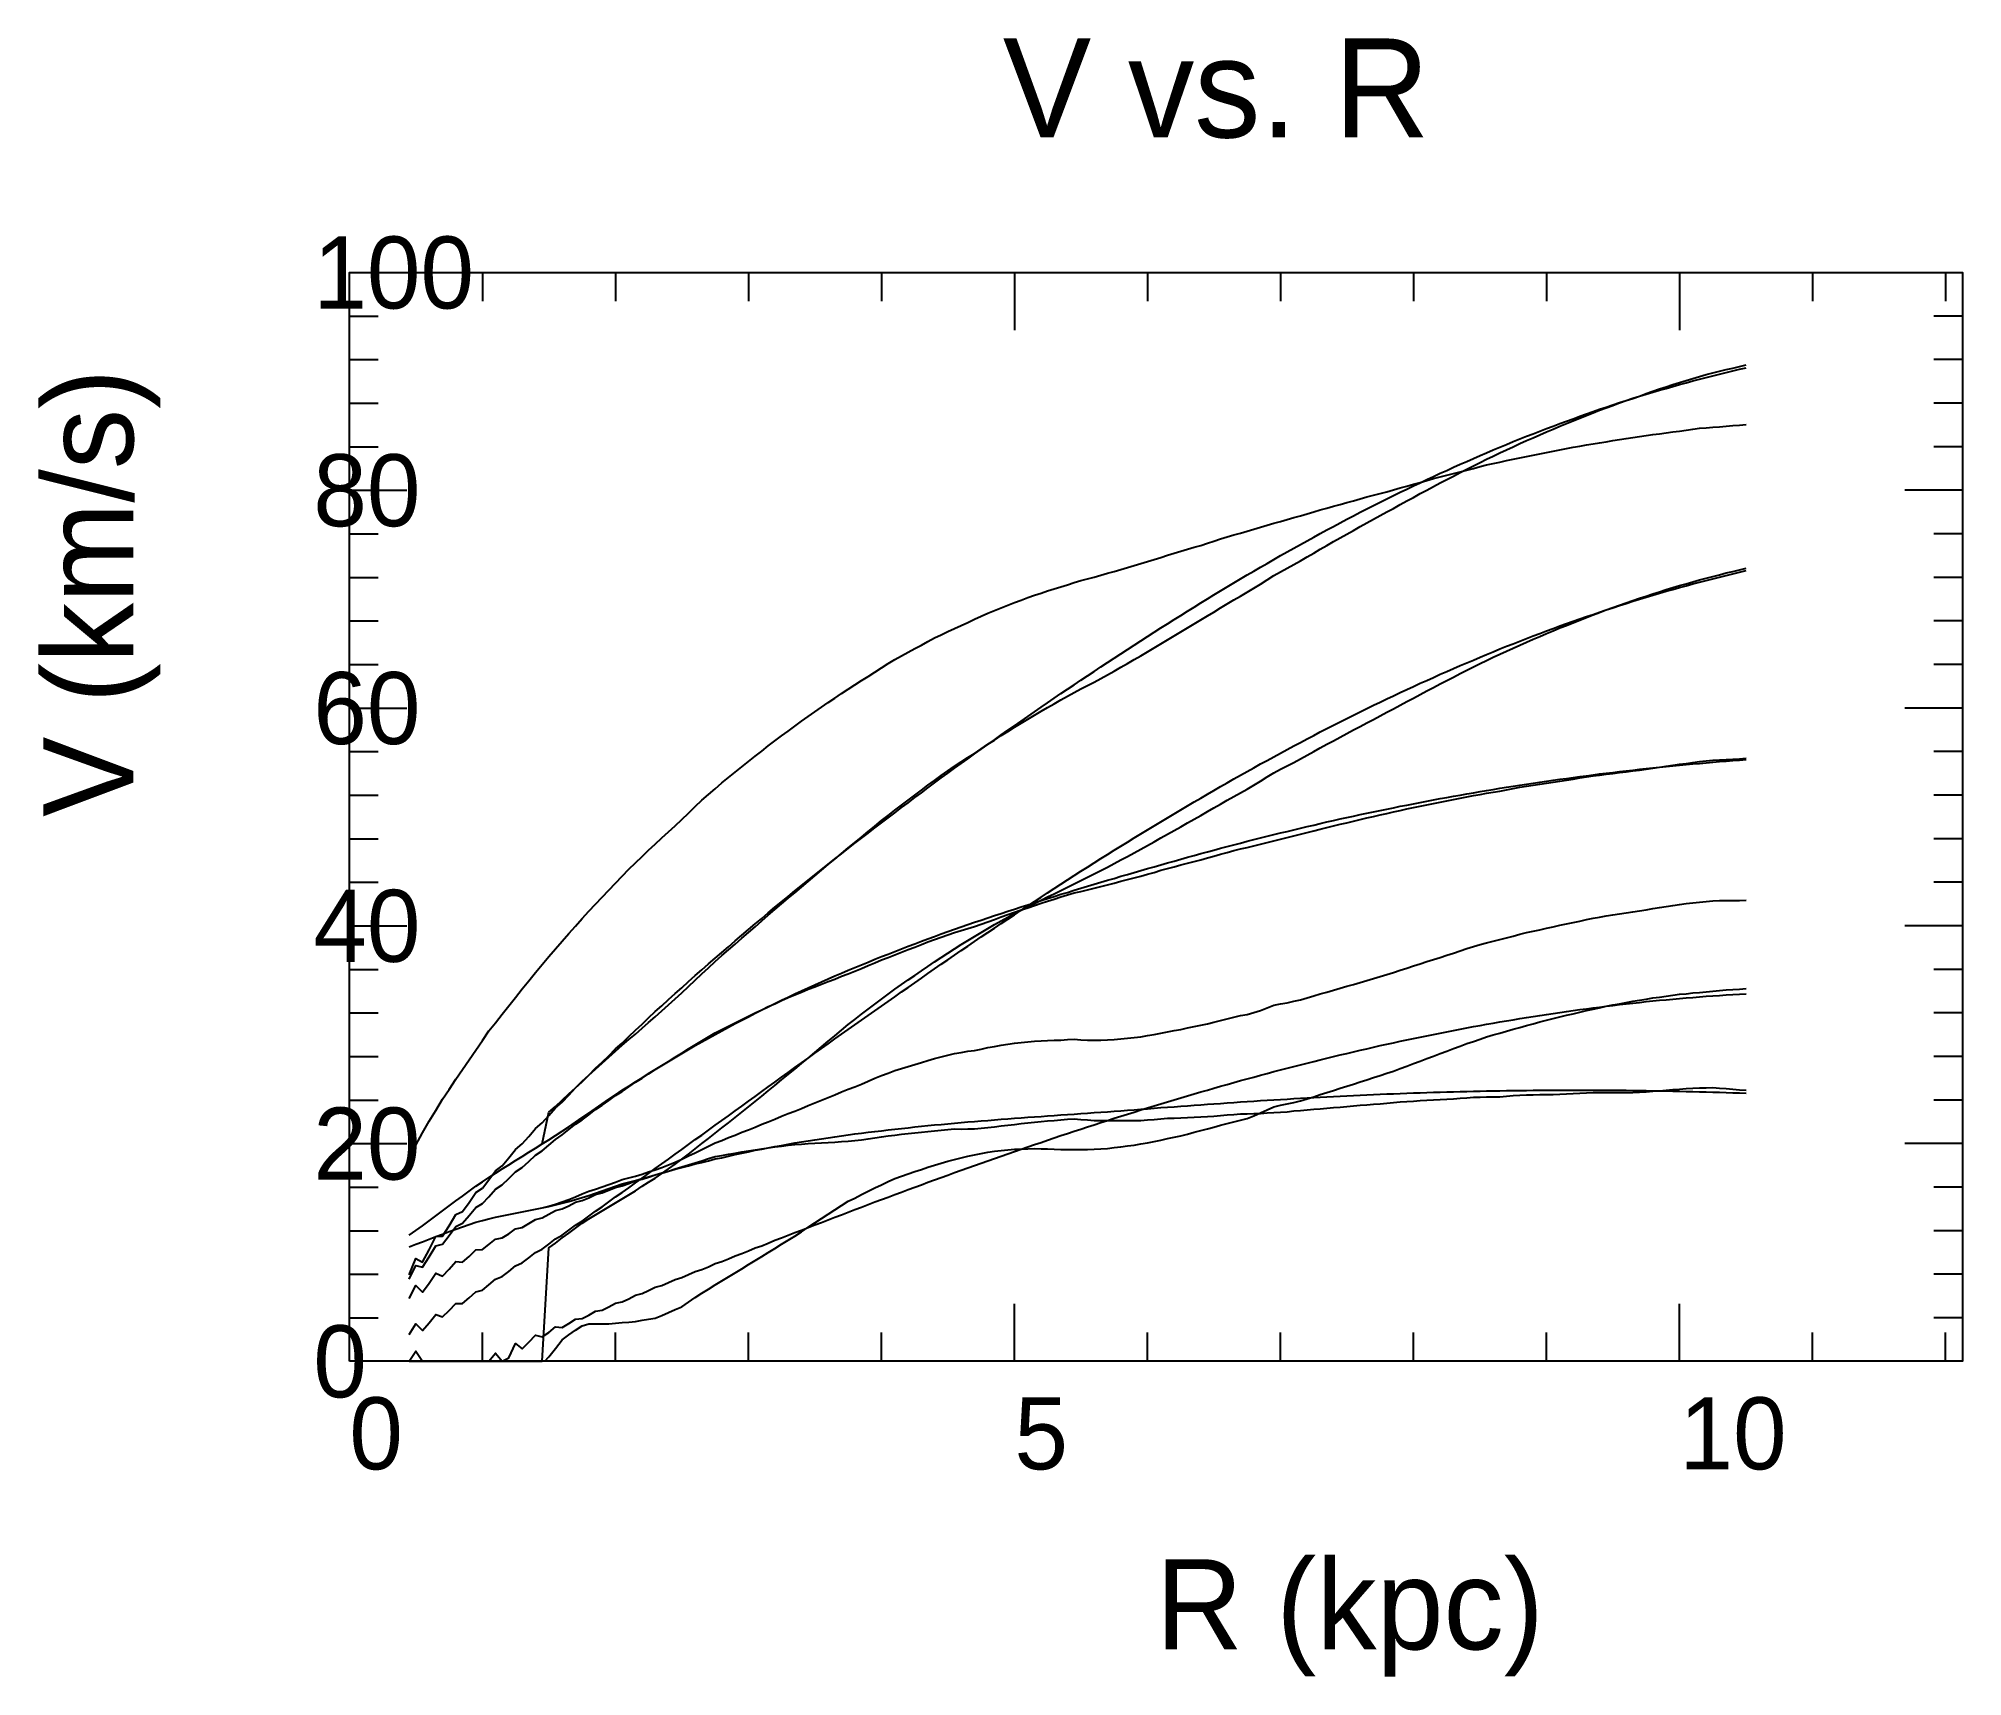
# Model space of a CAD drawing. Extents: x -35 to 179, y -35 to 147.
import ezdxf

# ---------------------------------------------------------------- set-up
doc = ezdxf.new("R2010")
doc.units = 0

msp = doc.modelspace()

# ---------------------------------------------------------------- texts
at = {"color": 0}
for s, height, p in [('V vs. R', 11, (72.6, 135.96)), ('100', 8, (-4, 116.96)), ('80', 8, (-4, 92.77)), ('60', 8, (-4, 68.57)), ('40', 8, (-4, 44.38)), ('20', 8, (-4, 20.19)), ('0', 8, (-4, -4)), ('0', 8, (0, -12)), ('5', 8, (73.88, -12)), ('10', 8, (147.76, -12)), ('R (kpc)', 10, (89.6, -32))]:
    msp.add_text(s, height=height, dxfattribs=at).set_placement(p)
msp.add_text('V (km/s)', height=10, rotation=90, dxfattribs=at).set_placement((-24, 60.48))

# ---------------------------------------------------------------- linework, layer by layer
at = {"color": 0}
for p, q in [((14.78, 120.96), (14.78, 117.76)), ((29.55, 120.96), (29.55, 117.76)), ((44.33, 120.96), (44.33, 117.76)), ((59.1, 120.96), (59.1, 117.76)), ((73.88, 120.96), (73.88, 114.56)), ((88.66, 120.96), (88.66, 117.76)), ((103.43, 120.96), (103.43, 117.76)), ((118.21, 120.96), (118.21, 117.76)), ((132.98, 120.96), (132.98, 117.76)), ((147.76, 120.96), (147.76, 114.56)), ((162.54, 120.96), (162.54, 117.76)), ((177.31, 120.96), (177.31, 117.76)), ((0, 116.12), (3.2, 116.12)), ((179.2, 116.12), (176, 116.12)), ((0, 111.28), (3.2, 111.28)), ((179.2, 111.28), (176, 111.28)), ((0, 106.44), (3.2, 106.44)), ((179.2, 106.44), (176, 106.44)), ((0, 101.6), (3.2, 101.6)), ((179.2, 101.6), (176, 101.6)), ((0, 96.77), (6.4, 96.77)), ((179.2, 96.77), (172.8, 96.77)), ((0, 91.93), (3.2, 91.93)), ((179.2, 91.93), (176, 91.93)), ((0, 87.09), (3.2, 87.09)), ((179.2, 87.09), (176, 87.09)), ((0, 82.25), (3.2, 82.25)), ((179.2, 82.25), (176, 82.25)), ((0, 77.41), (3.2, 77.41)), ((179.2, 77.41), (176, 77.41)), ((0, 72.57), (6.4, 72.57)), ((179.2, 72.57), (172.8, 72.57)), ((0, 67.74), (3.2, 67.74)), ((179.2, 67.74), (176, 67.74)), ((0, 62.9), (3.2, 62.9)), ((179.2, 62.9), (176, 62.9)), ((0, 58.06), (3.2, 58.06)), ((179.2, 58.06), (176, 58.06)), ((0, 53.22), (3.2, 53.22)), ((179.2, 53.22), (176, 53.22)), ((0, 48.38), (6.4, 48.38)), ((179.2, 48.38), (172.8, 48.38)), ((0, 43.54), (3.2, 43.54)), ((179.2, 43.54), (176, 43.54)), ((0, 38.71), (3.2, 38.71)), ((179.2, 38.71), (176, 38.71)), ((0, 33.87), (3.2, 33.87)), ((179.2, 33.87), (176, 33.87)), ((0, 29.03), (3.2, 29.03)), ((179.2, 29.03), (176, 29.03)), ((0, 24.19), (6.4, 24.19)), ((179.2, 24.19), (172.8, 24.19)), ((0, 19.35), (3.2, 19.35)), ((179.2, 19.35), (176, 19.35)), ((0, 14.51), (3.2, 14.51)), ((179.2, 14.51), (176, 14.51)), ((0, 9.68), (3.2, 9.68)), ((179.2, 9.68), (176, 9.68)), ((0, 4.84), (3.2, 4.84)), ((73.88, 0), (73.88, 6.4)), ((147.76, 0), (147.76, 6.4)), ((179.2, 4.84), (176, 4.84)), ((14.78, 0), (14.78, 3.2)), ((29.55, 0), (29.55, 3.2)), ((44.33, 0), (44.33, 3.2)), ((59.1, 0), (59.1, 3.2)), ((88.66, 0), (88.66, 3.2)), ((103.43, 0), (103.43, 3.2)), ((118.21, 0), (118.21, 3.2)), ((132.98, 0), (132.98, 3.2)), ((162.54, 0), (162.54, 3.2)), ((177.31, 0), (177.31, 3.2))]:
    msp.add_line(p, q, dxfattribs=at)
msp.add_lwpolyline([(0, 0), (0, 120.96), (179.2, 120.96), (179.2, 0)], close=True, dxfattribs=at)
at = {"color": 4}
for points in [[(6.65, 14), (7.39, 14.53), (8.13, 15.07), (8.87, 15.61), (9.6, 16.15), (10.34, 16.71), (11.08, 17.26), (11.82, 17.82), (12.56, 18.36), (13.3, 18.9), (14.04, 19.44), (14.78, 19.94), (15.51, 20.42), (16.25, 20.9), (16.99, 21.39), (17.73, 21.84), (18.47, 22.3), (19.21, 22.77), (19.95, 23.23), (20.69, 23.69), (21.43, 24.16), (22.16, 27.67), (22.9, 28.32), (23.64, 29.03), (24.38, 29.7), (25.12, 30.39), (25.86, 31.12), (26.6, 31.79), (27.34, 32.44), (28.07, 33.12), (28.81, 33.78), (29.55, 34.45), (30.29, 35.13), (31.03, 35.74), (31.77, 36.36), (32.51, 37.01), (33.25, 37.65), (33.98, 38.28), (34.72, 38.94), (35.46, 39.6), (36.2, 40.27), (36.94, 40.95), (37.68, 41.65), (38.42, 42.34), (39.16, 43.04), (39.9, 43.73), (40.63, 44.42), (41.37, 45.07), (42.11, 45.71), (42.85, 46.35), (43.59, 47.01), (44.33, 47.64), (45.07, 48.27), (45.81, 48.93), (46.54, 49.55), (47.28, 50.18), (48.02, 50.82), (48.76, 51.45), (49.5, 52.06), (50.24, 52.69), (50.98, 53.32), (51.72, 53.94), (52.45, 54.57), (53.19, 55.18), (53.93, 55.79), (54.67, 56.42), (55.41, 57.04), (56.15, 57.62), (56.89, 58.24), (57.63, 58.85), (58.37, 59.45), (59.1, 60.07), (59.84, 60.65), (60.58, 61.24), (61.32, 61.8), (62.06, 62.35), (62.8, 62.9), (63.54, 63.46), (64.28, 64), (65.01, 64.53), (65.75, 65.07), (66.49, 65.59), (67.23, 66.1), (67.97, 66.59), (68.71, 67.07), (69.45, 67.54), (70.19, 68.05), (70.92, 68.55), (71.66, 69.02), (72.4, 69.51), (73.14, 69.98), (73.88, 70.44), (74.62, 70.9), (75.36, 71.34), (76.1, 71.78), (76.84, 72.22), (77.57, 72.64), (78.31, 73.05), (79.05, 73.48), (79.79, 73.9), (80.53, 74.31), (81.27, 74.69), (82.01, 75.07), (82.75, 75.46), (83.48, 75.87), (84.22, 76.27), (84.96, 76.68), (85.7, 77.11), (86.44, 77.53), (87.18, 77.95), (87.92, 78.39), (88.66, 78.82), (89.39, 79.26), (90.13, 79.72), (90.87, 80.17), (91.61, 80.6), (92.35, 81.04), (93.09, 81.48), (93.83, 81.92), (94.57, 82.37), (95.31, 82.81), (96.04, 83.24), (96.78, 83.7), (97.52, 84.14), (98.26, 84.58), (99, 85.02), (99.74, 85.43), (100.48, 85.88), (101.22, 86.35), (101.95, 86.82), (102.69, 87.29), (103.43, 87.71), (104.17, 88.11), (104.91, 88.52), (105.65, 88.94), (106.39, 89.37), (107.13, 89.79), (107.86, 90.22), (108.6, 90.64), (109.34, 91.06), (110.08, 91.48), (110.82, 91.9), (111.56, 92.31), (112.3, 92.73), (113.04, 93.14), (113.78, 93.54), (114.51, 93.96), (115.25, 94.36), (115.99, 94.76), (116.73, 95.18), (117.47, 95.58), (118.21, 95.98), (118.95, 96.39), (119.69, 96.79), (120.42, 97.18), (121.16, 97.58), (121.9, 97.97), (122.64, 98.35), (123.38, 98.75), (124.12, 99.13), (124.86, 99.5), (125.6, 99.87), (126.33, 100.23), (127.07, 100.57), (127.81, 100.92), (128.55, 101.27), (129.29, 101.61), (130.03, 101.96), (130.77, 102.29), (131.51, 102.61), (132.25, 102.94), (132.98, 103.25), (133.72, 103.56), (134.46, 103.88), (135.2, 104.18), (135.94, 104.48), (136.68, 104.79), (137.42, 105.09), (138.16, 105.38), (138.89, 105.66), (139.63, 105.94), (140.37, 106.2), (141.11, 106.47), (141.85, 106.73), (142.59, 106.99), (143.33, 107.24), (144.07, 107.5), (144.8, 107.76), (145.54, 108.02), (146.28, 108.26), (147.02, 108.5), (147.76, 108.75), (148.5, 108.97), (149.24, 109.19), (149.98, 109.42), (150.72, 109.62), (151.45, 109.83), (152.19, 110.01), (152.93, 110.19), (153.67, 110.35), (154.41, 110.52), (155.15, 110.69)], [(6.65, 0), (7.39, 0), (8.13, 0), (8.87, 0), (9.6, 0), (10.34, 0), (11.08, 0), (11.82, 0), (12.56, 0), (13.3, 0), (14.04, 0), (14.78, 0), (15.51, 0), (16.25, 0), (16.99, 0), (17.73, 0), (18.47, 0), (19.21, 0), (19.95, 0), (20.69, 0), (21.43, 0), (22.16, 12.62), (22.9, 13.13), (23.64, 13.71), (24.38, 14.25), (25.12, 14.79), (25.86, 15.36), (26.6, 15.84), (27.34, 16.27), (28.07, 16.71), (28.81, 17.15), (29.55, 17.59), (30.29, 18.06), (31.03, 18.5), (31.77, 18.95), (32.51, 19.44), (33.25, 19.9), (33.98, 20.36), (34.72, 20.88), (35.46, 21.4), (36.2, 21.91), (36.94, 22.45), (37.68, 23.03), (38.42, 23.6), (39.16, 24.19), (39.9, 24.76), (40.63, 25.34), (41.37, 25.93), (42.11, 26.51), (42.85, 27.09), (43.59, 27.69), (44.33, 28.27), (45.07, 28.86), (45.81, 29.46), (46.54, 30.05), (47.28, 30.64), (48.02, 31.26), (48.76, 31.86), (49.5, 32.46), (50.24, 33.07), (50.98, 33.69), (51.72, 34.31), (52.45, 34.95), (53.19, 35.56), (53.93, 36.17), (54.67, 36.8), (55.41, 37.41), (56.15, 37.97), (56.89, 38.56), (57.63, 39.13), (58.37, 39.68), (59.1, 40.25), (59.84, 40.8), (60.58, 41.35), (61.32, 41.87), (62.06, 42.37), (62.8, 42.88), (63.54, 43.39), (64.28, 43.88), (65.01, 44.37), (65.75, 44.88), (66.49, 45.34), (67.23, 45.81), (67.97, 46.29), (68.71, 46.76), (69.45, 47.19), (70.19, 47.65), (70.92, 48.1), (71.66, 48.51), (72.4, 48.93), (73.14, 49.33), (73.88, 49.74), (74.62, 50.12), (75.36, 50.5), (76.1, 50.87), (76.84, 51.24), (77.57, 51.6), (78.31, 51.95), (79.05, 52.31), (79.79, 52.67), (80.53, 53.03), (81.27, 53.41), (82.01, 53.77), (82.75, 54.15), (83.48, 54.53), (84.22, 54.9), (84.96, 55.3), (85.7, 55.71), (86.44, 56.1), (87.18, 56.49), (87.92, 56.91), (88.66, 57.32), (89.39, 57.72), (90.13, 58.14), (90.87, 58.55), (91.61, 58.96), (92.35, 59.39), (93.09, 59.81), (93.83, 60.22), (94.57, 60.65), (95.31, 61.07), (96.04, 61.48), (96.78, 61.91), (97.52, 62.33), (98.26, 62.73), (99, 63.15), (99.74, 63.55), (100.48, 63.99), (101.22, 64.46), (101.95, 64.93), (102.69, 65.39), (103.43, 65.78), (104.17, 66.16), (104.91, 66.54), (105.65, 66.92), (106.39, 67.34), (107.13, 67.74), (107.86, 68.15), (108.6, 68.55), (109.34, 68.94), (110.08, 69.35), (110.82, 69.75), (111.56, 70.14), (112.3, 70.54), (113.04, 70.93), (113.78, 71.32), (114.51, 71.72), (115.25, 72.1), (115.99, 72.49), (116.73, 72.89), (117.47, 73.29), (118.21, 73.68), (118.95, 74.08), (119.69, 74.47), (120.42, 74.86), (121.16, 75.25), (121.9, 75.64), (122.64, 76.02), (123.38, 76.41), (124.12, 76.78), (124.86, 77.14), (125.6, 77.51), (126.33, 77.87), (127.07, 78.22), (127.81, 78.56), (128.55, 78.89), (129.29, 79.23), (130.03, 79.56), (130.77, 79.88), (131.51, 80.21), (132.25, 80.53), (132.98, 80.84), (133.72, 81.15), (134.46, 81.47), (135.2, 81.76), (135.94, 82.05), (136.68, 82.35), (137.42, 82.64), (138.16, 82.92), (138.89, 83.2), (139.63, 83.48), (140.37, 83.74), (141.11, 84.01), (141.85, 84.27), (142.59, 84.53), (143.33, 84.78), (144.07, 85.02), (144.8, 85.26), (145.54, 85.5), (146.28, 85.73), (147.02, 85.95), (147.76, 86.18), (148.5, 86.38), (149.24, 86.59), (149.98, 86.8), (150.72, 86.99), (151.45, 87.19), (152.19, 87.39), (152.93, 87.58), (153.67, 87.75), (154.41, 87.93), (155.15, 88.11)], [(6.65, 14), (7.39, 14.53), (8.13, 15.07), (8.87, 15.61), (9.6, 16.15), (10.34, 16.71), (11.08, 17.26), (11.82, 17.82), (12.56, 18.36), (13.3, 18.9), (14.04, 19.44), (14.78, 19.94), (15.51, 20.42), (16.25, 20.9), (16.99, 21.39), (17.73, 21.84), (18.47, 22.3), (19.21, 22.77), (19.95, 23.23), (20.69, 23.69), (21.43, 24.16), (22.16, 24.62), (22.9, 25.1), (23.64, 25.58), (24.38, 26.06), (25.12, 26.55), (25.86, 27.07), (26.6, 27.57), (27.34, 28.07), (28.07, 28.6), (28.81, 29.11), (29.55, 29.62), (30.29, 30.13), (31.03, 30.58), (31.77, 31.04), (32.51, 31.5), (33.25, 31.96), (33.98, 32.41), (34.72, 32.87), (35.46, 33.32), (36.2, 33.78), (36.94, 34.25), (37.68, 34.7), (38.42, 35.15), (39.16, 35.6), (39.9, 36.04), (40.63, 36.48), (41.37, 36.86), (42.11, 37.24), (42.85, 37.61), (43.59, 37.98), (44.33, 38.34), (45.07, 38.7), (45.81, 39.06), (46.54, 39.4), (47.28, 39.73), (48.02, 40.07), (48.76, 40.4), (49.5, 40.71), (50.24, 41.02), (50.98, 41.33), (51.72, 41.62), (52.45, 41.91), (53.19, 42.19), (53.93, 42.47), (54.67, 42.77), (55.41, 43.05), (56.15, 43.34), (56.89, 43.65), (57.63, 43.96), (58.37, 44.27), (59.1, 44.59), (59.84, 44.88), (60.58, 45.16), (61.32, 45.46), (62.06, 45.74), (62.8, 46.02), (63.54, 46.31), (64.28, 46.59), (65.01, 46.85), (65.75, 47.12), (66.49, 47.39), (67.23, 47.65), (67.97, 47.87), (68.71, 48.09), (69.45, 48.32), (70.19, 48.58), (70.92, 48.84), (71.66, 49.1), (72.4, 49.37), (73.14, 49.63), (73.88, 49.88), (74.62, 50.14), (75.36, 50.39), (76.1, 50.63), (76.84, 50.88), (77.57, 51.12), (78.31, 51.36), (79.05, 51.6), (79.79, 51.83), (80.53, 52.05), (81.27, 52.21), (82.01, 52.38), (82.75, 52.55), (83.48, 52.75), (84.22, 52.94), (84.96, 53.13), (85.7, 53.33), (86.44, 53.52), (87.18, 53.7), (87.92, 53.9), (88.66, 54.11), (89.39, 54.32), (90.13, 54.55), (90.87, 54.76), (91.61, 54.95), (92.35, 55.15), (93.09, 55.34), (93.83, 55.53), (94.57, 55.73), (95.31, 55.93), (96.04, 56.12), (96.78, 56.33), (97.52, 56.53), (98.26, 56.73), (99, 56.93), (99.74, 57.1), (100.48, 57.27), (101.22, 57.45), (101.95, 57.64), (102.69, 57.82), (103.43, 58.01), (104.17, 58.19), (104.91, 58.38), (105.65, 58.57), (106.39, 58.76), (107.13, 58.94), (107.86, 59.13), (108.6, 59.3), (109.34, 59.48), (110.08, 59.66), (110.82, 59.84), (111.56, 60.01), (112.3, 60.19), (113.04, 60.36), (113.78, 60.53), (114.51, 60.7), (115.25, 60.87), (115.99, 61.03), (116.73, 61.2), (117.47, 61.36), (118.21, 61.51), (118.95, 61.67), (119.69, 61.82), (120.42, 61.97), (121.16, 62.12), (121.9, 62.26), (122.64, 62.4), (123.38, 62.56), (124.12, 62.7), (124.86, 62.85), (125.6, 62.98), (126.33, 63.1), (127.07, 63.22), (127.81, 63.35), (128.55, 63.49), (129.29, 63.63), (130.03, 63.77), (130.77, 63.89), (131.51, 64), (132.25, 64.12), (132.98, 64.23), (133.72, 64.34), (134.46, 64.46), (135.2, 64.57), (135.94, 64.68), (136.68, 64.81), (137.42, 64.92), (138.16, 65.03), (138.89, 65.13), (139.63, 65.22), (140.37, 65.32), (141.11, 65.41), (141.85, 65.5), (142.59, 65.59), (143.33, 65.68), (144.07, 65.78), (144.8, 65.9), (145.54, 66.01), (146.28, 66.12), (147.02, 66.22), (147.76, 66.33), (148.5, 66.43), (149.24, 66.53), (149.98, 66.62), (150.72, 66.7), (151.45, 66.79), (152.19, 66.83), (152.93, 66.87), (153.67, 66.91), (154.41, 66.95), (155.15, 67.01)]]:
    msp.add_lwpolyline(points, dxfattribs=at)
at = {"color": 3}
for points in [[(6.65, 9.59), (7.39, 11.43), (8.13, 11.01), (8.87, 12.37), (9.6, 13.85), (10.34, 13.91), (11.08, 15.06), (11.82, 16.31), (12.56, 16.64), (13.3, 17.65), (14.04, 18.76), (14.78, 19.23), (15.51, 20.17), (16.25, 21.18), (16.99, 21.73), (17.73, 22.61), (18.47, 23.55), (19.21, 24.16), (19.95, 24.99), (20.69, 25.88), (21.43, 26.51), (22.16, 27.31), (22.9, 28.16), (23.64, 28.8), (24.38, 29.58), (25.12, 30.39), (25.86, 31.04), (26.6, 31.79), (27.34, 32.57), (28.07, 33.22), (28.81, 33.95), (29.55, 34.71), (30.29, 35.36), (31.03, 36.07), (31.77, 36.8), (32.51, 37.45), (33.25, 38.15), (33.98, 38.86), (34.72, 39.5), (35.46, 40.18), (36.2, 40.88), (36.94, 41.51), (37.68, 42.18), (38.42, 42.86), (39.16, 43.49), (39.9, 44.14), (40.63, 44.8), (41.37, 45.43), (42.11, 46.06), (42.85, 46.71), (43.59, 47.33), (44.33, 47.96), (45.07, 48.59), (45.81, 49.2), (46.54, 49.82), (47.28, 50.44), (48.02, 51.04), (48.76, 51.65), (49.5, 52.26), (50.24, 52.85), (50.98, 53.45), (51.72, 54.05), (52.45, 54.64), (53.19, 55.22), (53.93, 55.81), (54.67, 56.39), (55.41, 56.97), (56.15, 57.55), (56.89, 58.13), (57.63, 58.69), (58.37, 59.26), (59.1, 59.83), (59.84, 60.39), (60.58, 60.95), (61.32, 61.51), (62.06, 62.06), (62.8, 62.62), (63.54, 63.17), (64.28, 63.71), (65.01, 64.26), (65.75, 64.81), (66.49, 65.34), (67.23, 65.88), (67.97, 66.42), (68.71, 66.95), (69.45, 67.48), (70.19, 68.01), (70.92, 68.53), (71.66, 69.06), (72.4, 69.58), (73.14, 70.1), (73.88, 70.61), (74.62, 71.13), (75.36, 71.64), (76.1, 72.15), (76.84, 72.66), (77.57, 73.17), (78.31, 73.67), (79.05, 74.18), (79.79, 74.67), (80.53, 75.17), (81.27, 75.67), (82.01, 76.16), (82.75, 76.65), (83.48, 77.15), (84.22, 77.63), (84.96, 78.11), (85.7, 78.61), (86.44, 79.08), (87.18, 79.56), (87.92, 80.05), (88.66, 80.52), (89.39, 80.99), (90.13, 81.47), (90.87, 81.94), (91.61, 82.4), (92.35, 82.87), (93.09, 83.33), (93.83, 83.78), (94.57, 84.25), (95.31, 84.7), (96.04, 85.15), (96.78, 85.6), (97.52, 86.04), (98.26, 86.48), (99, 86.93), (99.74, 87.36), (100.48, 87.79), (101.22, 88.23), (101.95, 88.65), (102.69, 89.08), (103.43, 89.51), (104.17, 89.92), (104.91, 90.33), (105.65, 90.75), (106.39, 91.16), (107.13, 91.56), (107.86, 91.97), (108.6, 92.36), (109.34, 92.76), (110.08, 93.16), (110.82, 93.54), (111.56, 93.93), (112.3, 94.32), (113.04, 94.69), (113.78, 95.07), (114.51, 95.45), (115.25, 95.81), (115.99, 96.18), (116.73, 96.55), (117.47, 96.9), (118.21, 97.25), (118.95, 97.61), (119.69, 97.96), (120.42, 98.3), (121.16, 98.65), (121.9, 98.98), (122.64, 99.32), (123.38, 99.65), (124.12, 99.98), (124.86, 100.3), (125.6, 100.63), (126.33, 100.94), (127.07, 101.25), (127.81, 101.57), (128.55, 101.87), (129.29, 102.17), (130.03, 102.47), (130.77, 102.76), (131.51, 103.05), (132.25, 103.35), (132.98, 103.63), (133.72, 103.9), (134.46, 104.19), (135.2, 104.46), (135.94, 104.72), (136.68, 104.99), (137.42, 105.25), (138.16, 105.5), (138.89, 105.76), (139.63, 106.01), (140.37, 106.25), (141.11, 106.5), (141.85, 106.74), (142.59, 106.97), (143.33, 107.21), (144.07, 107.43), (144.8, 107.65), (145.54, 107.88), (146.28, 108.09), (147.02, 108.3), (147.76, 108.51), (148.5, 108.71), (149.24, 108.91), (149.98, 109.11), (150.72, 109.3), (151.45, 109.49), (152.19, 109.68), (152.93, 109.86), (153.67, 110.03), (154.41, 110.21), (155.15, 110.38)], [(6.65, 2.97), (7.39, 4.16), (8.13, 3.42), (8.87, 4.27), (9.6, 5.2), (10.34, 4.95), (11.08, 5.63), (11.82, 6.41), (12.56, 6.43), (13.3, 7.04), (14.04, 7.73), (14.78, 7.92), (15.51, 8.49), (16.25, 9.14), (16.99, 9.42), (17.73, 9.97), (18.47, 10.59), (19.21, 10.93), (19.95, 11.48), (20.69, 12.08), (21.43, 12.47), (22.16, 13.01), (22.9, 13.59), (23.64, 14.02), (24.38, 14.56), (25.12, 15.13), (25.86, 15.58), (26.6, 16.12), (27.34, 16.69), (28.07, 17.16), (28.81, 17.7), (29.55, 18.26), (30.29, 18.74), (31.03, 19.28), (31.77, 19.84), (32.51, 20.33), (33.25, 20.87), (33.98, 21.43), (34.72, 21.93), (35.46, 22.47), (36.2, 23.03), (36.94, 23.54), (37.68, 24.07), (38.42, 24.63), (39.16, 25.14), (39.9, 25.68), (40.63, 26.23), (41.37, 26.75), (42.11, 27.28), (42.85, 27.83), (43.59, 28.36), (44.33, 28.89), (45.07, 29.43), (45.81, 29.96), (46.54, 30.49), (47.28, 31.03), (48.02, 31.56), (48.76, 32.09), (49.5, 32.63), (50.24, 33.16), (50.98, 33.69), (51.72, 34.22), (52.45, 34.75), (53.19, 35.27), (53.93, 35.81), (54.67, 36.33), (55.41, 36.85), (56.15, 37.38), (56.89, 37.91), (57.63, 38.43), (58.37, 38.95), (59.1, 39.47), (59.84, 39.99), (60.58, 40.51), (61.32, 41.03), (62.06, 41.54), (62.8, 42.06), (63.54, 42.58), (64.28, 43.09), (65.01, 43.6), (65.75, 44.11), (66.49, 44.62), (67.23, 45.12), (67.97, 45.63), (68.71, 46.13), (69.45, 46.63), (70.19, 47.14), (70.92, 47.63), (71.66, 48.13), (72.4, 48.63), (73.14, 49.12), (73.88, 49.61), (74.62, 50.11), (75.36, 50.59), (76.1, 51.08), (76.84, 51.57), (77.57, 52.05), (78.31, 52.53), (79.05, 53.02), (79.79, 53.49), (80.53, 53.96), (81.27, 54.44), (82.01, 54.91), (82.75, 55.38), (83.48, 55.85), (84.22, 56.31), (84.96, 56.77), (85.7, 57.24), (86.44, 57.69), (87.18, 58.14), (87.92, 58.61), (88.66, 59.05), (89.39, 59.5), (90.13, 59.95), (90.87, 60.39), (91.61, 60.83), (92.35, 61.28), (93.09, 61.71), (93.83, 62.14), (94.57, 62.58), (95.31, 63.01), (96.04, 63.43), (96.78, 63.87), (97.52, 64.28), (98.26, 64.7), (99, 65.13), (99.74, 65.54), (100.48, 65.94), (101.22, 66.36), (101.95, 66.76), (102.69, 67.16), (103.43, 67.57), (104.17, 67.96), (104.91, 68.36), (105.65, 68.76), (106.39, 69.14), (107.13, 69.53), (107.86, 69.92), (108.6, 70.29), (109.34, 70.67), (110.08, 71.05), (110.82, 71.42), (111.56, 71.79), (112.3, 72.16), (113.04, 72.52), (113.78, 72.88), (114.51, 73.24), (115.25, 73.59), (115.99, 73.94), (116.73, 74.3), (117.47, 74.64), (118.21, 74.98), (118.95, 75.32), (119.69, 75.65), (120.42, 75.98), (121.16, 76.32), (121.9, 76.64), (122.64, 76.96), (123.38, 77.29), (124.12, 77.6), (124.86, 77.91), (125.6, 78.23), (126.33, 78.53), (127.07, 78.83), (127.81, 79.14), (128.55, 79.43), (129.29, 79.72), (130.03, 80.02), (130.77, 80.3), (131.51, 80.58), (132.25, 80.87), (132.98, 81.14), (133.72, 81.42), (134.46, 81.69), (135.2, 81.95), (135.94, 82.22), (136.68, 82.48), (137.42, 82.73), (138.16, 82.98), (138.89, 83.24), (139.63, 83.48), (140.37, 83.72), (141.11, 83.97), (141.85, 84.2), (142.59, 84.43), (143.33, 84.66), (144.07, 84.89), (144.8, 85.1), (145.54, 85.33), (146.28, 85.54), (147.02, 85.75), (147.76, 85.96), (148.5, 86.16), (149.24, 86.36), (149.98, 86.56), (150.72, 86.75), (151.45, 86.94), (152.19, 87.13), (152.93, 87.31), (153.67, 87.49), (154.41, 87.67), (155.15, 87.84)], [(6.65, 9.11), (7.39, 10.64), (8.13, 10.47), (8.87, 11.61), (9.6, 12.84), (10.34, 13.01), (11.08, 13.97), (11.82, 14.99), (12.56, 15.34), (13.3, 16.19), (14.04, 17.09), (14.78, 17.53), (15.51, 18.29), (16.25, 19.11), (16.99, 19.59), (17.73, 20.3), (18.47, 21.04), (19.21, 21.54), (19.95, 22.2), (20.69, 22.89), (21.43, 23.39), (22.16, 24.02), (22.9, 24.66), (23.64, 25.16), (24.38, 25.75), (25.12, 26.35), (25.86, 26.84), (26.6, 27.4), (27.34, 27.97), (28.07, 28.45), (28.81, 28.98), (29.55, 29.52), (30.29, 29.98), (31.03, 30.49), (31.77, 31), (32.51, 31.45), (33.25, 31.93), (33.98, 32.42), (34.72, 32.85), (35.46, 33.31), (36.2, 33.77), (36.94, 34.2), (37.68, 34.63), (38.42, 35.07), (39.16, 35.48), (39.9, 35.9), (40.63, 36.32), (41.37, 36.71), (42.11, 37.11), (42.85, 37.52), (43.59, 37.9), (44.33, 38.28), (45.07, 38.66), (45.81, 39.03), (46.54, 39.39), (47.28, 39.76), (48.02, 40.12), (48.76, 40.47), (49.5, 40.82), (50.24, 41.16), (50.98, 41.5), (51.72, 41.84), (52.45, 42.17), (53.19, 42.49), (53.93, 42.81), (54.67, 43.13), (55.41, 43.44), (56.15, 43.76), (56.89, 44.06), (57.63, 44.36), (58.37, 44.66), (59.1, 44.96), (59.84, 45.25), (60.58, 45.54), (61.32, 45.83), (62.06, 46.11), (62.8, 46.39), (63.54, 46.67), (64.28, 46.94), (65.01, 47.21), (65.75, 47.48), (66.49, 47.74), (67.23, 48), (67.97, 48.26), (68.71, 48.52), (69.45, 48.77), (70.19, 49.02), (70.92, 49.27), (71.66, 49.52), (72.4, 49.76), (73.14, 50), (73.88, 50.24), (74.62, 50.49), (75.36, 50.72), (76.1, 50.95), (76.84, 51.19), (77.57, 51.42), (78.31, 51.65), (79.05, 51.88), (79.79, 52.1), (80.53, 52.33), (81.27, 52.56), (82.01, 52.78), (82.75, 53), (83.48, 53.22), (84.22, 53.44), (84.96, 53.65), (85.7, 53.88), (86.44, 54.09), (87.18, 54.31), (87.92, 54.53), (88.66, 54.74), (89.39, 54.95), (90.13, 55.16), (90.87, 55.37), (91.61, 55.58), (92.35, 55.79), (93.09, 55.99), (93.83, 56.2), (94.57, 56.4), (95.31, 56.6), (96.04, 56.8), (96.78, 57), (97.52, 57.19), (98.26, 57.38), (99, 57.58), (99.74, 57.77), (100.48, 57.96), (101.22, 58.15), (101.95, 58.33), (102.69, 58.51), (103.43, 58.7), (104.17, 58.87), (104.91, 59.05), (105.65, 59.23), (106.39, 59.4), (107.13, 59.57), (107.86, 59.75), (108.6, 59.92), (109.34, 60.08), (110.08, 60.25), (110.82, 60.41), (111.56, 60.57), (112.3, 60.74), (113.04, 60.89), (113.78, 61.05), (114.51, 61.2), (115.25, 61.35), (115.99, 61.5), (116.73, 61.66), (117.47, 61.8), (118.21, 61.94), (118.95, 62.09), (119.69, 62.23), (120.42, 62.37), (121.16, 62.51), (121.9, 62.64), (122.64, 62.77), (123.38, 62.91), (124.12, 63.04), (124.86, 63.16), (125.6, 63.29), (126.33, 63.42), (127.07, 63.54), (127.81, 63.66), (128.55, 63.78), (129.29, 63.89), (130.03, 64.01), (130.77, 64.12), (131.51, 64.23), (132.25, 64.35), (132.98, 64.45), (133.72, 64.56), (134.46, 64.66), (135.2, 64.76), (135.94, 64.86), (136.68, 64.96), (137.42, 65.06), (138.16, 65.15), (138.89, 65.25), (139.63, 65.34), (140.37, 65.43), (141.11, 65.52), (141.85, 65.6), (142.59, 65.68), (143.33, 65.77), (144.07, 65.85), (144.8, 65.93), (145.54, 66), (146.28, 66.08), (147.02, 66.15), (147.76, 66.23), (148.5, 66.29), (149.24, 66.36), (149.98, 66.43), (150.72, 66.49), (151.45, 66.56), (152.19, 66.62), (152.93, 66.68), (153.67, 66.74), (154.41, 66.79), (155.15, 66.85)]]:
    msp.add_lwpolyline(points, dxfattribs=at)
at = {"color": 6}
for points in [[(6.65, 22.81), (7.39, 24.02), (8.13, 25.37), (8.87, 26.67), (9.6, 27.87), (10.34, 29.11), (11.08, 30.2), (11.82, 31.33), (12.56, 32.41), (13.3, 33.5), (14.04, 34.57), (14.78, 35.65), (15.51, 36.72), (16.25, 37.61), (16.99, 38.56), (17.73, 39.5), (18.47, 40.43), (19.21, 41.37), (19.95, 42.28), (20.69, 43.19), (21.43, 44.1), (22.16, 44.97), (22.9, 45.82), (23.64, 46.68), (24.38, 47.52), (25.12, 48.36), (25.86, 49.21), (26.6, 50), (27.34, 50.79), (28.07, 51.58), (28.81, 52.36), (29.55, 53.13), (30.29, 53.9), (31.03, 54.67), (31.77, 55.37), (32.51, 56.08), (33.25, 56.78), (33.98, 57.47), (34.72, 58.15), (35.46, 58.82), (36.2, 59.49), (36.94, 60.2), (37.68, 60.91), (38.42, 61.62), (39.16, 62.33), (39.9, 62.96), (40.63, 63.61), (41.37, 64.26), (42.11, 64.86), (42.85, 65.46), (43.59, 66.05), (44.33, 66.65), (45.07, 67.22), (45.81, 67.8), (46.54, 68.38), (47.28, 68.93), (48.02, 69.48), (48.76, 70.02), (49.5, 70.56), (50.24, 71.1), (50.98, 71.63), (51.72, 72.16), (52.45, 72.68), (53.19, 73.18), (53.93, 73.68), (54.67, 74.18), (55.41, 74.66), (56.15, 75.14), (56.89, 75.62), (57.63, 76.09), (58.37, 76.57), (59.1, 77.05), (59.84, 77.53), (60.58, 77.96), (61.32, 78.36), (62.06, 78.77), (62.8, 79.18), (63.54, 79.57), (64.28, 79.97), (65.01, 80.36), (65.75, 80.72), (66.49, 81.06), (67.23, 81.41), (67.97, 81.75), (68.71, 82.09), (69.45, 82.44), (70.19, 82.78), (70.92, 83.13), (71.66, 83.41), (72.4, 83.7), (73.14, 84), (73.88, 84.29), (74.62, 84.57), (75.36, 84.85), (76.1, 85.13), (76.84, 85.35), (77.57, 85.58), (78.31, 85.82), (79.05, 86.05), (79.79, 86.28), (80.53, 86.51), (81.27, 86.74), (82.01, 86.93), (82.75, 87.13), (83.48, 87.34), (84.22, 87.55), (84.96, 87.76), (85.7, 87.98), (86.44, 88.2), (87.18, 88.42), (87.92, 88.64), (88.66, 88.86), (89.39, 89.08), (90.13, 89.31), (90.87, 89.54), (91.61, 89.77), (92.35, 89.99), (93.09, 90.21), (93.83, 90.43), (94.57, 90.65), (95.31, 90.89), (96.04, 91.12), (96.78, 91.36), (97.52, 91.58), (98.26, 91.8), (99, 92.01), (99.74, 92.23), (100.48, 92.45), (101.22, 92.67), (101.95, 92.89), (102.69, 93.1), (103.43, 93.31), (104.17, 93.52), (104.91, 93.73), (105.65, 93.94), (106.39, 94.15), (107.13, 94.37), (107.86, 94.58), (108.6, 94.79), (109.34, 94.99), (110.08, 95.2), (110.82, 95.41), (111.56, 95.61), (112.3, 95.82), (113.04, 96.02), (113.78, 96.22), (114.51, 96.42), (115.25, 96.61), (115.99, 96.82), (116.73, 97.02), (117.47, 97.23), (118.21, 97.43), (118.95, 97.64), (119.69, 97.85), (120.42, 98.06), (121.16, 98.25), (121.9, 98.44), (122.64, 98.62), (123.38, 98.81), (124.12, 99), (124.86, 99.19), (125.6, 99.39), (126.33, 99.58), (127.07, 99.73), (127.81, 99.9), (128.55, 100.06), (129.29, 100.21), (130.03, 100.36), (130.77, 100.51), (131.51, 100.66), (132.25, 100.81), (132.98, 100.96), (133.72, 101.11), (134.46, 101.25), (135.2, 101.39), (135.94, 101.54), (136.68, 101.68), (137.42, 101.8), (138.16, 101.92), (138.89, 102.04), (139.63, 102.16), (140.37, 102.28), (141.11, 102.4), (141.85, 102.52), (142.59, 102.63), (143.33, 102.74), (144.07, 102.85), (144.8, 102.96), (145.54, 103.05), (146.28, 103.15), (147.02, 103.25), (147.76, 103.35), (148.5, 103.45), (149.24, 103.56), (149.98, 103.66), (150.72, 103.71), (151.45, 103.76), (152.19, 103.82), (152.93, 103.88), (153.67, 103.95), (154.41, 104.01), (155.15, 104.08)], [(21.71, 0), (22.16, 0.51), (22.9, 1.44), (23.64, 2.38), (24.38, 2.94), (25.12, 3.45), (25.86, 3.95), (26.6, 4.16), (27.34, 4.16), (28.07, 4.17), (28.81, 4.18), (29.55, 4.24), (30.29, 4.3), (31.03, 4.36), (31.77, 4.42), (32.51, 4.56), (33.25, 4.67), (33.98, 4.79), (34.72, 5.09), (35.46, 5.41), (36.2, 5.74), (36.94, 6.06), (37.68, 6.59), (38.42, 7.08), (39.16, 7.56), (39.9, 8.02), (40.63, 8.48), (41.37, 8.94), (42.11, 9.4), (42.85, 9.84), (43.59, 10.29), (44.33, 10.74), (45.07, 11.19), (45.81, 11.64), (46.54, 12.09), (47.28, 12.54), (48.02, 13), (48.76, 13.46), (49.5, 13.92), (50.24, 14.38), (50.98, 14.89), (51.72, 15.39), (52.45, 15.88), (53.19, 16.36), (53.93, 16.83), (54.67, 17.3), (55.41, 17.78), (56.15, 18.14), (56.89, 18.52), (57.63, 18.91), (58.37, 19.27), (59.1, 19.61), (59.84, 19.96), (60.58, 20.31), (61.32, 20.56), (62.06, 20.82), (62.8, 21.08), (63.54, 21.32), (64.28, 21.56), (65.01, 21.79), (65.75, 22.03), (66.49, 22.22), (67.23, 22.41), (67.97, 22.6), (68.71, 22.8), (69.45, 22.94), (70.19, 23.09), (70.92, 23.25), (71.66, 23.34), (72.4, 23.42), (73.14, 23.5), (73.88, 23.58), (74.62, 23.58), (75.36, 23.61), (76.1, 23.63), (76.84, 23.62), (77.57, 23.59), (78.31, 23.57), (79.05, 23.54), (79.79, 23.54), (80.53, 23.54), (81.27, 23.54), (82.01, 23.55), (82.75, 23.58), (83.48, 23.61), (84.22, 23.64), (84.96, 23.74), (85.7, 23.84), (86.44, 23.93), (87.18, 24.03), (87.92, 24.17), (88.66, 24.29), (89.39, 24.42), (90.13, 24.57), (90.87, 24.74), (91.61, 24.9), (92.35, 25.06), (93.09, 25.25), (93.83, 25.44), (94.57, 25.63), (95.31, 25.82), (96.04, 26.02), (96.78, 26.22), (97.52, 26.43), (98.26, 26.61), (99, 26.8), (99.74, 26.99), (100.48, 27.26), (101.22, 27.61), (101.95, 27.95), (102.69, 28.29), (103.43, 28.45), (104.17, 28.61), (104.91, 28.77), (105.65, 28.92), (106.39, 29.17), (107.13, 29.4), (107.86, 29.63), (108.6, 29.86), (109.34, 30.09), (110.08, 30.33), (110.82, 30.56), (111.56, 30.8), (112.3, 31.04), (113.04, 31.28), (113.78, 31.52), (114.51, 31.76), (115.25, 32), (115.99, 32.24), (116.73, 32.52), (117.47, 32.8), (118.21, 33.07), (118.95, 33.35), (119.69, 33.63), (120.42, 33.9), (121.16, 34.18), (121.9, 34.46), (122.64, 34.74), (123.38, 35.01), (124.12, 35.29), (124.86, 35.54), (125.6, 35.79), (126.33, 36.04), (127.07, 36.26), (127.81, 36.47), (128.55, 36.69), (129.29, 36.9), (130.03, 37.1), (130.77, 37.3), (131.51, 37.51), (132.25, 37.71), (132.98, 37.9), (133.72, 38.09), (134.46, 38.28), (135.2, 38.45), (135.94, 38.62), (136.68, 38.79), (137.42, 38.97), (138.16, 39.12), (138.89, 39.28), (139.63, 39.45), (140.37, 39.59), (141.11, 39.73), (141.85, 39.87), (142.59, 40.01), (143.33, 40.13), (144.07, 40.25), (144.8, 40.37), (145.54, 40.47), (146.28, 40.57), (147.02, 40.67), (147.76, 40.77), (148.5, 40.84), (149.24, 40.92), (149.98, 40.99), (150.72, 41.06), (151.45, 41.13), (152.19, 41.2), (152.93, 41.26), (153.67, 41.31), (154.41, 41.36), (155.15, 41.41)]]:
    msp.add_lwpolyline(points, dxfattribs=at)
at = {"color": 1}
msp.add_lwpolyline([(6.65, 12.71), (7.39, 13), (8.13, 13.28), (8.87, 13.57), (9.6, 13.85), (10.34, 14.13), (11.08, 14.41), (11.82, 14.69), (12.56, 14.94), (13.3, 15.2), (14.04, 15.46), (14.78, 15.65), (15.51, 15.83), (16.25, 16.01), (16.99, 16.18), (17.73, 16.32), (18.47, 16.46), (19.21, 16.61), (19.95, 16.76), (20.69, 16.91), (21.43, 17.06), (22.16, 17.22), (22.9, 17.45), (23.64, 17.73), (24.38, 17.99), (25.12, 18.29), (25.86, 18.62), (26.6, 18.9), (27.34, 19.13), (28.07, 19.39), (28.81, 19.65), (29.55, 19.92), (30.29, 20.19), (31.03, 20.37), (31.77, 20.58), (32.51, 20.81), (33.25, 21.04), (33.98, 21.26), (34.72, 21.54), (35.46, 21.82), (36.2, 22.13), (36.94, 22.44), (37.68, 22.81), (38.42, 23.17), (39.16, 23.54), (39.9, 23.9), (40.63, 24.27), (41.37, 24.55), (42.11, 24.85), (42.85, 25.14), (43.59, 25.44), (44.33, 25.73), (45.07, 26.03), (45.81, 26.33), (46.54, 26.62), (47.28, 26.91), (48.02, 27.22), (48.76, 27.53), (49.5, 27.8), (50.24, 28.09), (50.98, 28.41), (51.72, 28.71), (52.45, 29.02), (53.19, 29.31), (53.93, 29.61), (54.67, 29.93), (55.41, 30.25), (56.15, 30.5), (56.89, 30.8), (57.63, 31.13), (58.37, 31.44), (59.1, 31.74), (59.84, 32.02), (60.58, 32.31), (61.32, 32.53), (62.06, 32.76), (62.8, 32.99), (63.54, 33.21), (64.28, 33.43), (65.01, 33.63), (65.75, 33.84), (66.49, 34.01), (67.23, 34.19), (67.97, 34.3), (68.71, 34.44), (69.45, 34.53), (70.19, 34.69), (70.92, 34.86), (71.66, 34.99), (72.4, 35.11), (73.14, 35.22), (73.88, 35.34), (74.62, 35.41), (75.36, 35.48), (76.1, 35.55), (76.84, 35.6), (77.57, 35.63), (78.31, 35.66), (79.05, 35.69), (79.79, 35.74), (80.53, 35.78), (81.27, 35.71), (82.01, 35.69), (82.75, 35.68), (83.48, 35.69), (84.22, 35.71), (84.96, 35.77), (85.7, 35.83), (86.44, 35.9), (87.18, 35.97), (87.92, 36.06), (88.66, 36.18), (89.39, 36.32), (90.13, 36.47), (90.87, 36.62), (91.61, 36.75), (92.35, 36.88), (93.09, 37.03), (93.83, 37.18), (94.57, 37.34), (95.31, 37.5), (96.04, 37.67), (96.78, 37.86), (97.52, 38.04), (98.26, 38.22), (99, 38.4), (99.74, 38.53), (100.48, 38.74), (101.22, 38.99), (101.95, 39.27), (102.69, 39.55), (103.43, 39.7), (104.17, 39.84), (104.91, 40.01), (105.65, 40.17), (106.39, 40.39), (107.13, 40.6), (107.86, 40.81), (108.6, 41.02), (109.34, 41.23), (110.08, 41.45), (110.82, 41.66), (111.56, 41.88), (112.3, 42.1), (113.04, 42.32), (113.78, 42.54), (114.51, 42.76), (115.25, 42.98), (115.99, 43.2), (116.73, 43.45), (117.47, 43.69), (118.21, 43.93), (118.95, 44.17), (119.69, 44.41), (120.42, 44.65), (121.16, 44.88), (121.9, 45.12), (122.64, 45.36), (123.38, 45.61), (124.12, 45.86), (124.86, 46.08), (125.6, 46.29), (126.33, 46.49), (127.07, 46.67), (127.81, 46.85), (128.55, 47.05), (129.29, 47.25), (130.03, 47.45), (130.77, 47.63), (131.51, 47.79), (132.25, 47.95), (132.98, 48.11), (133.72, 48.28), (134.46, 48.45), (135.2, 48.6), (135.94, 48.75), (136.68, 48.91), (137.42, 49.07), (138.16, 49.22), (138.89, 49.36), (139.63, 49.48), (140.37, 49.6), (141.11, 49.71), (141.85, 49.82), (142.59, 49.94), (143.33, 50.03), (144.07, 50.16), (144.8, 50.3), (145.54, 50.42), (146.28, 50.53), (147.02, 50.65), (147.76, 50.76), (148.5, 50.85), (149.24, 50.94), (149.98, 51.02), (150.72, 51.09), (151.45, 51.16), (152.19, 51.18), (152.93, 51.19), (153.67, 51.19), (154.41, 51.19), (155.15, 51.22)], dxfattribs=at)
at = {"color": 2}
for points in [[(6.65, 12.71), (7.39, 13), (8.13, 13.28), (8.87, 13.57), (9.6, 13.85), (10.34, 14.13), (11.08, 14.41), (11.82, 14.69), (12.56, 14.94), (13.3, 15.2), (14.04, 15.46), (14.78, 15.65), (15.51, 15.83), (16.25, 16.01), (16.99, 16.18), (17.73, 16.32), (18.47, 16.46), (19.21, 16.61), (19.95, 16.76), (20.69, 16.91), (21.43, 17.06), (22.16, 17.22), (22.9, 17.45), (23.64, 17.73), (24.38, 17.99), (25.12, 18.29), (25.86, 18.62), (26.6, 18.9), (27.34, 19.13), (28.07, 19.39), (28.81, 19.65), (29.55, 19.92), (30.29, 20.19), (31.03, 20.37), (31.77, 20.58), (32.51, 20.81), (33.25, 21.04), (33.98, 21.26), (34.72, 21.54), (35.46, 21.82), (36.2, 22.13), (36.94, 22.44), (37.68, 22.81), (38.42, 23.17), (39.16, 23.54), (39.9, 23.9), (40.63, 24.27), (41.37, 24.55), (42.11, 24.85), (42.85, 25.14), (43.59, 25.44), (44.33, 25.73), (45.07, 26.03), (45.81, 26.33), (46.54, 26.62), (47.28, 26.91), (48.02, 27.22), (48.76, 27.53), (49.5, 27.8), (50.24, 28.09), (50.98, 28.41), (51.72, 28.71), (52.45, 29.02), (53.19, 29.31), (53.93, 29.61), (54.67, 29.93), (55.41, 30.25), (56.15, 30.5), (56.89, 30.8), (57.63, 31.13), (58.37, 31.44), (59.1, 31.74), (59.84, 32.02), (60.58, 32.31), (61.32, 32.53), (62.06, 32.76), (62.8, 32.99), (63.54, 33.21), (64.28, 33.43), (65.01, 33.63), (65.75, 33.84), (66.49, 34.01), (67.23, 34.19), (67.97, 34.3), (68.71, 34.44), (69.45, 34.53), (70.19, 34.69), (70.92, 34.86), (71.66, 34.99), (72.4, 35.11), (73.14, 35.22), (73.88, 35.34), (74.62, 35.41), (75.36, 35.48), (76.1, 35.55), (76.84, 35.6), (77.57, 35.63), (78.31, 35.66), (79.05, 35.69), (79.79, 35.74), (80.53, 35.78), (81.27, 35.71), (82.01, 35.69), (82.75, 35.68), (83.48, 35.69), (84.22, 35.71), (84.96, 35.77), (85.7, 35.83), (86.44, 35.9), (87.18, 35.97), (87.92, 36.06), (88.66, 36.18), (89.39, 36.32), (90.13, 36.47), (90.87, 36.62), (91.61, 36.75), (92.35, 36.88), (93.09, 37.03), (93.83, 37.18), (94.57, 37.34), (95.31, 37.5), (96.04, 37.67), (96.78, 37.86), (97.52, 38.04), (98.26, 38.22), (99, 38.4), (99.74, 38.53), (100.48, 38.74), (101.22, 38.99), (101.95, 39.27), (102.69, 39.55), (103.43, 39.7), (104.17, 39.84), (104.91, 40.01), (105.65, 40.17), (106.39, 40.39), (107.13, 40.6), (107.86, 40.81), (108.6, 41.02), (109.34, 41.23), (110.08, 41.45), (110.82, 41.66), (111.56, 41.88), (112.3, 42.1), (113.04, 42.32), (113.78, 42.54), (114.51, 42.76), (115.25, 42.98), (115.99, 43.2), (116.73, 43.45), (117.47, 43.69), (118.21, 43.93), (118.95, 44.17), (119.69, 44.41), (120.42, 44.65), (121.16, 44.88), (121.9, 45.12), (122.64, 45.36), (123.38, 45.61), (124.12, 45.86), (124.86, 46.08), (125.6, 46.29), (126.33, 46.49), (127.07, 46.67), (127.81, 46.85), (128.55, 47.05), (129.29, 47.25), (130.03, 47.45), (130.77, 47.63), (131.51, 47.79), (132.25, 47.95), (132.98, 48.11), (133.72, 48.28), (134.46, 48.45), (135.2, 48.6), (135.94, 48.75), (136.68, 48.91), (137.42, 49.07), (138.16, 49.22), (138.89, 49.36), (139.63, 49.48), (140.37, 49.6), (141.11, 49.71), (141.85, 49.82), (142.59, 49.94), (143.33, 50.03), (144.07, 50.16), (144.8, 50.3), (145.54, 50.42), (146.28, 50.53), (147.02, 50.65), (147.76, 50.76), (148.5, 50.85), (149.24, 50.94), (149.98, 51.02), (150.72, 51.09), (151.45, 51.16), (152.19, 51.18), (152.93, 51.19), (153.67, 51.19), (154.41, 51.19), (155.15, 51.22)], [(6.65, 0), (7.39, 1.12), (8.13, 0), (8.87, 0), (9.6, 0), (10.34, 0), (11.08, 0), (11.82, 0), (12.56, 0), (13.3, 0), (14.04, 0), (14.78, 0), (15.51, 0), (16.25, 0.89), (16.99, 0), (17.73, 0.39), (18.47, 1.99), (19.21, 1.37), (19.95, 2.13), (20.69, 2.92), (21.43, 2.71), (22.16, 3.22), (22.9, 3.82), (23.64, 3.77), (24.38, 4.19), (25.12, 4.7), (25.86, 4.75), (26.6, 5.13), (27.34, 5.58), (28.07, 5.69), (28.81, 6.05), (29.55, 6.46), (30.29, 6.61), (31.03, 6.95), (31.77, 7.34), (32.51, 7.52), (33.25, 7.85), (33.98, 8.22), (34.72, 8.42), (35.46, 8.74), (36.2, 9.1), (36.94, 9.31), (37.68, 9.63), (38.42, 9.98), (39.16, 10.2), (39.9, 10.51), (40.63, 10.85), (41.37, 11.09), (42.11, 11.39), (42.85, 11.73), (43.59, 11.97), (44.33, 12.27), (45.07, 12.6), (45.81, 12.84), (46.54, 13.14), (47.28, 13.46), (48.02, 13.71), (48.76, 14.01), (49.5, 14.32), (50.24, 14.58), (50.98, 14.87), (51.72, 15.18), (52.45, 15.44), (53.19, 15.72), (53.93, 16.03), (54.67, 16.29), (55.41, 16.57), (56.15, 16.87), (56.89, 17.13), (57.63, 17.41), (58.37, 17.71), (59.1, 17.97), (59.84, 18.25), (60.58, 18.54), (61.32, 18.79), (62.06, 19.07), (62.8, 19.36), (63.54, 19.61), (64.28, 19.89), (65.01, 20.17), (65.75, 20.42), (66.49, 20.69), (67.23, 20.97), (67.97, 21.22), (68.71, 21.49), (69.45, 21.76), (70.19, 22.01), (70.92, 22.28), (71.66, 22.54), (72.4, 22.79), (73.14, 23.05), (73.88, 23.31), (74.62, 23.56), (75.36, 23.82), (76.1, 24.07), (76.84, 24.32), (77.57, 24.57), (78.31, 24.82), (79.05, 25.07), (79.79, 25.31), (80.53, 25.56), (81.27, 25.8), (82.01, 26.04), (82.75, 26.28), (83.48, 26.52), (84.22, 26.76), (84.96, 27), (85.7, 27.23), (86.44, 27.46), (87.18, 27.69), (87.92, 27.92), (88.66, 28.15), (89.39, 28.38), (90.13, 28.6), (90.87, 28.82), (91.61, 29.05), (92.35, 29.27), (93.09, 29.48), (93.83, 29.7), (94.57, 29.92), (95.31, 30.13), (96.04, 30.35), (96.78, 30.55), (97.52, 30.76), (98.26, 30.97), (99, 31.18), (99.74, 31.38), (100.48, 31.58), (101.22, 31.78), (101.95, 31.98), (102.69, 32.18), (103.43, 32.37), (104.17, 32.56), (104.91, 32.75), (105.65, 32.94), (106.39, 33.13), (107.13, 33.32), (107.86, 33.5), (108.6, 33.68), (109.34, 33.86), (110.08, 34.04), (110.82, 34.21), (111.56, 34.39), (112.3, 34.56), (113.04, 34.73), (113.78, 34.9), (114.51, 35.07), (115.25, 35.23), (115.99, 35.39), (116.73, 35.55), (117.47, 35.71), (118.21, 35.87), (118.95, 36.02), (119.69, 36.17), (120.42, 36.32), (121.16, 36.47), (121.9, 36.62), (122.64, 36.76), (123.38, 36.9), (124.12, 37.04), (124.86, 37.18), (125.6, 37.31), (126.33, 37.45), (127.07, 37.58), (127.81, 37.71), (128.55, 37.83), (129.29, 37.95), (130.03, 38.08), (130.77, 38.2), (131.51, 38.31), (132.25, 38.43), (132.98, 38.54), (133.72, 38.65), (134.46, 38.76), (135.2, 38.87), (135.94, 38.97), (136.68, 39.07), (137.42, 39.17), (138.16, 39.27), (138.89, 39.36), (139.63, 39.45), (140.37, 39.54), (141.11, 39.63), (141.85, 39.72), (142.59, 39.8), (143.33, 39.88), (144.07, 39.96), (144.8, 40.03), (145.54, 40.11), (146.28, 40.17), (147.02, 40.24), (147.76, 40.31), (148.5, 40.37), (149.24, 40.43), (149.98, 40.49), (150.72, 40.55), (151.45, 40.6), (152.19, 40.65), (152.93, 40.7), (153.67, 40.74), (154.41, 40.79), (155.15, 40.83)], [(6.65, 6.97), (7.39, 8.43), (8.13, 7.68), (8.87, 8.68), (9.6, 9.78), (10.34, 9.47), (11.08, 10.24), (11.82, 11.1), (12.56, 11.03), (13.3, 11.66), (14.04, 12.38), (14.78, 12.43), (15.51, 12.97), (16.25, 13.58), (16.99, 13.71), (17.73, 14.18), (18.47, 14.71), (19.21, 14.88), (19.95, 15.3), (20.69, 15.77), (21.43, 15.95), (22.16, 16.33), (22.9, 16.75), (23.64, 16.95), (24.38, 17.29), (25.12, 17.67), (25.86, 17.86), (26.6, 18.18), (27.34, 18.52), (28.07, 18.71), (28.81, 19), (29.55, 19.31), (30.29, 19.5), (31.03, 19.76), (31.77, 20.05), (32.51, 20.22), (33.25, 20.47), (33.98, 20.73), (34.72, 20.9), (35.46, 21.12), (36.2, 21.36), (36.94, 21.52), (37.68, 21.72), (38.42, 21.94), (39.16, 22.09), (39.9, 22.28), (40.63, 22.48), (41.37, 22.62), (42.11, 22.8), (42.85, 22.98), (43.59, 23.12), (44.33, 23.27), (45.07, 23.44), (45.81, 23.57), (46.54, 23.71), (47.28, 23.87), (48.02, 23.98), (48.76, 24.12), (49.5, 24.26), (50.24, 24.37), (50.98, 24.49), (51.72, 24.62), (52.45, 24.72), (53.19, 24.83), (53.93, 24.95), (54.67, 25.04), (55.41, 25.15), (56.15, 25.26), (56.89, 25.34), (57.63, 25.44), (58.37, 25.54), (59.1, 25.62), (59.84, 25.71), (60.58, 25.8), (61.32, 25.87), (62.06, 25.95), (62.8, 26.04), (63.54, 26.11), (64.28, 26.18), (65.01, 26.26), (65.75, 26.32), (66.49, 26.39), (67.23, 26.46), (67.97, 26.52), (68.71, 26.59), (69.45, 26.66), (70.19, 26.71), (70.92, 26.77), (71.66, 26.83), (72.4, 26.89), (73.14, 26.94), (73.88, 27), (74.62, 27.06), (75.36, 27.11), (76.1, 27.17), (76.84, 27.21), (77.57, 27.27), (78.31, 27.32), (79.05, 27.37), (79.79, 27.42), (80.53, 27.47), (81.27, 27.52), (82.01, 27.57), (82.75, 27.63), (83.48, 27.68), (84.22, 27.73), (84.96, 27.78), (85.7, 27.84), (86.44, 27.89), (87.18, 27.95), (87.92, 28.01), (88.66, 28.06), (89.39, 28.12), (90.13, 28.18), (90.87, 28.23), (91.61, 28.29), (92.35, 28.34), (93.09, 28.4), (93.83, 28.45), (94.57, 28.51), (95.31, 28.56), (96.04, 28.61), (96.78, 28.66), (97.52, 28.71), (98.26, 28.77), (99, 28.82), (99.74, 28.86), (100.48, 28.91), (101.22, 28.96), (101.95, 29.01), (102.69, 29.05), (103.43, 29.1), (104.17, 29.14), (104.91, 29.19), (105.65, 29.23), (106.39, 29.27), (107.13, 29.31), (107.86, 29.35), (108.6, 29.39), (109.34, 29.43), (110.08, 29.47), (110.82, 29.5), (111.56, 29.54), (112.3, 29.57), (113.04, 29.61), (113.78, 29.64), (114.51, 29.67), (115.25, 29.7), (115.99, 29.73), (116.73, 29.76), (117.47, 29.79), (118.21, 29.81), (118.95, 29.84), (119.69, 29.86), (120.42, 29.89), (121.16, 29.91), (121.9, 29.93), (122.64, 29.95), (123.38, 29.97), (124.12, 29.99), (124.86, 30.01), (125.6, 30.02), (126.33, 30.04), (127.07, 30.05), (127.81, 30.06), (128.55, 30.07), (129.29, 30.09), (130.03, 30.1), (130.77, 30.1), (131.51, 30.11), (132.25, 30.12), (132.98, 30.12), (133.72, 30.13), (134.46, 30.13), (135.2, 30.13), (135.94, 30.13), (136.68, 30.14), (137.42, 30.13), (138.16, 30.13), (138.89, 30.13), (139.63, 30.12), (140.37, 30.12), (141.11, 30.11), (141.85, 30.11), (142.59, 30.1), (143.33, 30.09), (144.07, 30.08), (144.8, 30.06), (145.54, 30.05), (146.28, 30.04), (147.02, 30.02), (147.76, 30.01), (148.5, 29.99), (149.24, 29.97), (149.98, 29.95), (150.72, 29.93), (151.45, 29.91), (152.19, 29.89), (152.93, 29.86), (153.67, 29.84), (154.41, 29.81), (155.15, 29.79)]]:
    msp.add_lwpolyline(points, dxfattribs=at)
at = {"color": 5}
msp.add_lwpolyline([(6.65, 12.71), (7.39, 13), (8.13, 13.28), (8.87, 13.57), (9.6, 13.85), (10.34, 14.13), (11.08, 14.41), (11.82, 14.69), (12.56, 14.94), (13.3, 15.2), (14.04, 15.46), (14.78, 15.65), (15.51, 15.83), (16.25, 16.01), (16.99, 16.18), (17.73, 16.32), (18.47, 16.46), (19.21, 16.61), (19.95, 16.76), (20.69, 16.91), (21.43, 17.06), (22.16, 17.21), (22.9, 17.39), (23.64, 17.57), (24.38, 17.75), (25.12, 17.96), (25.86, 18.2), (26.6, 18.44), (27.34, 18.67), (28.07, 18.94), (28.81, 19.2), (29.55, 19.46), (30.29, 19.72), (31.03, 19.9), (31.77, 20.1), (32.51, 20.3), (33.25, 20.51), (33.98, 20.72), (34.72, 20.93), (35.46, 21.13), (36.2, 21.37), (36.94, 21.6), (37.68, 21.84), (38.42, 22.06), (39.16, 22.29), (39.9, 22.52), (40.63, 22.74), (41.37, 22.87), (42.11, 23), (42.85, 23.13), (43.59, 23.26), (44.33, 23.38), (45.07, 23.5), (45.81, 23.62), (46.54, 23.72), (47.28, 23.81), (48.02, 23.91), (48.76, 24.01), (49.5, 24.07), (50.24, 24.13), (50.98, 24.2), (51.72, 24.24), (52.45, 24.28), (53.19, 24.32), (53.93, 24.36), (54.67, 24.42), (55.41, 24.47), (56.15, 24.52), (56.89, 24.61), (57.63, 24.73), (58.37, 24.84), (59.1, 24.95), (59.84, 25.04), (60.58, 25.13), (61.32, 25.22), (62.06, 25.3), (62.8, 25.38), (63.54, 25.47), (64.28, 25.55), (65.01, 25.62), (65.75, 25.69), (66.49, 25.75), (67.23, 25.82), (67.97, 25.8), (68.71, 25.81), (69.45, 25.82), (70.19, 25.89), (70.92, 25.98), (71.66, 26.06), (72.4, 26.15), (73.14, 26.24), (73.88, 26.32), (74.62, 26.41), (75.36, 26.49), (76.1, 26.56), (76.84, 26.63), (77.57, 26.71), (78.31, 26.77), (79.05, 26.83), (79.79, 26.89), (80.53, 26.95), (81.27, 26.86), (82.01, 26.81), (82.75, 26.77), (83.48, 26.76), (84.22, 26.76), (84.96, 26.76), (85.7, 26.75), (86.44, 26.76), (87.18, 26.76), (87.92, 26.77), (88.66, 26.82), (89.39, 26.88), (90.13, 26.94), (90.87, 27.01), (91.61, 27.03), (92.35, 27.06), (93.09, 27.08), (93.83, 27.12), (94.57, 27.16), (95.31, 27.2), (96.04, 27.24), (96.78, 27.3), (97.52, 27.37), (98.26, 27.43), (99, 27.5), (99.74, 27.5), (100.48, 27.52), (101.22, 27.54), (101.95, 27.59), (102.69, 27.63), (103.43, 27.68), (104.17, 27.73), (104.91, 27.81), (105.65, 27.87), (106.39, 27.94), (107.13, 28), (107.86, 28.06), (108.6, 28.12), (109.34, 28.19), (110.08, 28.25), (110.82, 28.31), (111.56, 28.38), (112.3, 28.44), (113.04, 28.5), (113.78, 28.56), (114.51, 28.62), (115.25, 28.68), (115.99, 28.75), (116.73, 28.81), (117.47, 28.87), (118.21, 28.91), (118.95, 28.96), (119.69, 29.01), (120.42, 29.05), (121.16, 29.09), (121.9, 29.13), (122.64, 29.17), (123.38, 29.22), (124.12, 29.28), (124.86, 29.33), (125.6, 29.35), (126.33, 29.37), (127.07, 29.38), (127.81, 29.4), (128.55, 29.46), (129.29, 29.52), (130.03, 29.58), (130.77, 29.61), (131.51, 29.62), (132.25, 29.63), (132.98, 29.64), (133.72, 29.66), (134.46, 29.69), (135.2, 29.72), (135.94, 29.75), (136.68, 29.79), (137.42, 29.83), (138.16, 29.87), (138.89, 29.88), (139.63, 29.88), (140.37, 29.88), (141.11, 29.88), (141.85, 29.88), (142.59, 29.88), (143.33, 29.89), (144.07, 29.93), (144.8, 30), (145.54, 30.06), (146.28, 30.13), (147.02, 30.18), (147.76, 30.24), (148.5, 30.3), (149.24, 30.34), (149.98, 30.37), (150.72, 30.4), (151.45, 30.42), (152.19, 30.36), (152.93, 30.3), (153.67, 30.23), (154.41, 30.17), (155.15, 30.14)], dxfattribs=at)

msp.set_redraw_order([(e.dxf.handle, doc.entitydb.next_handle()) for e in msp.query("TEXT MTEXT ATTDEF DIMENSION ARC_DIMENSION")])  # texts and dimensions are drawn at this point

doc.saveas('drawing.dxf')
